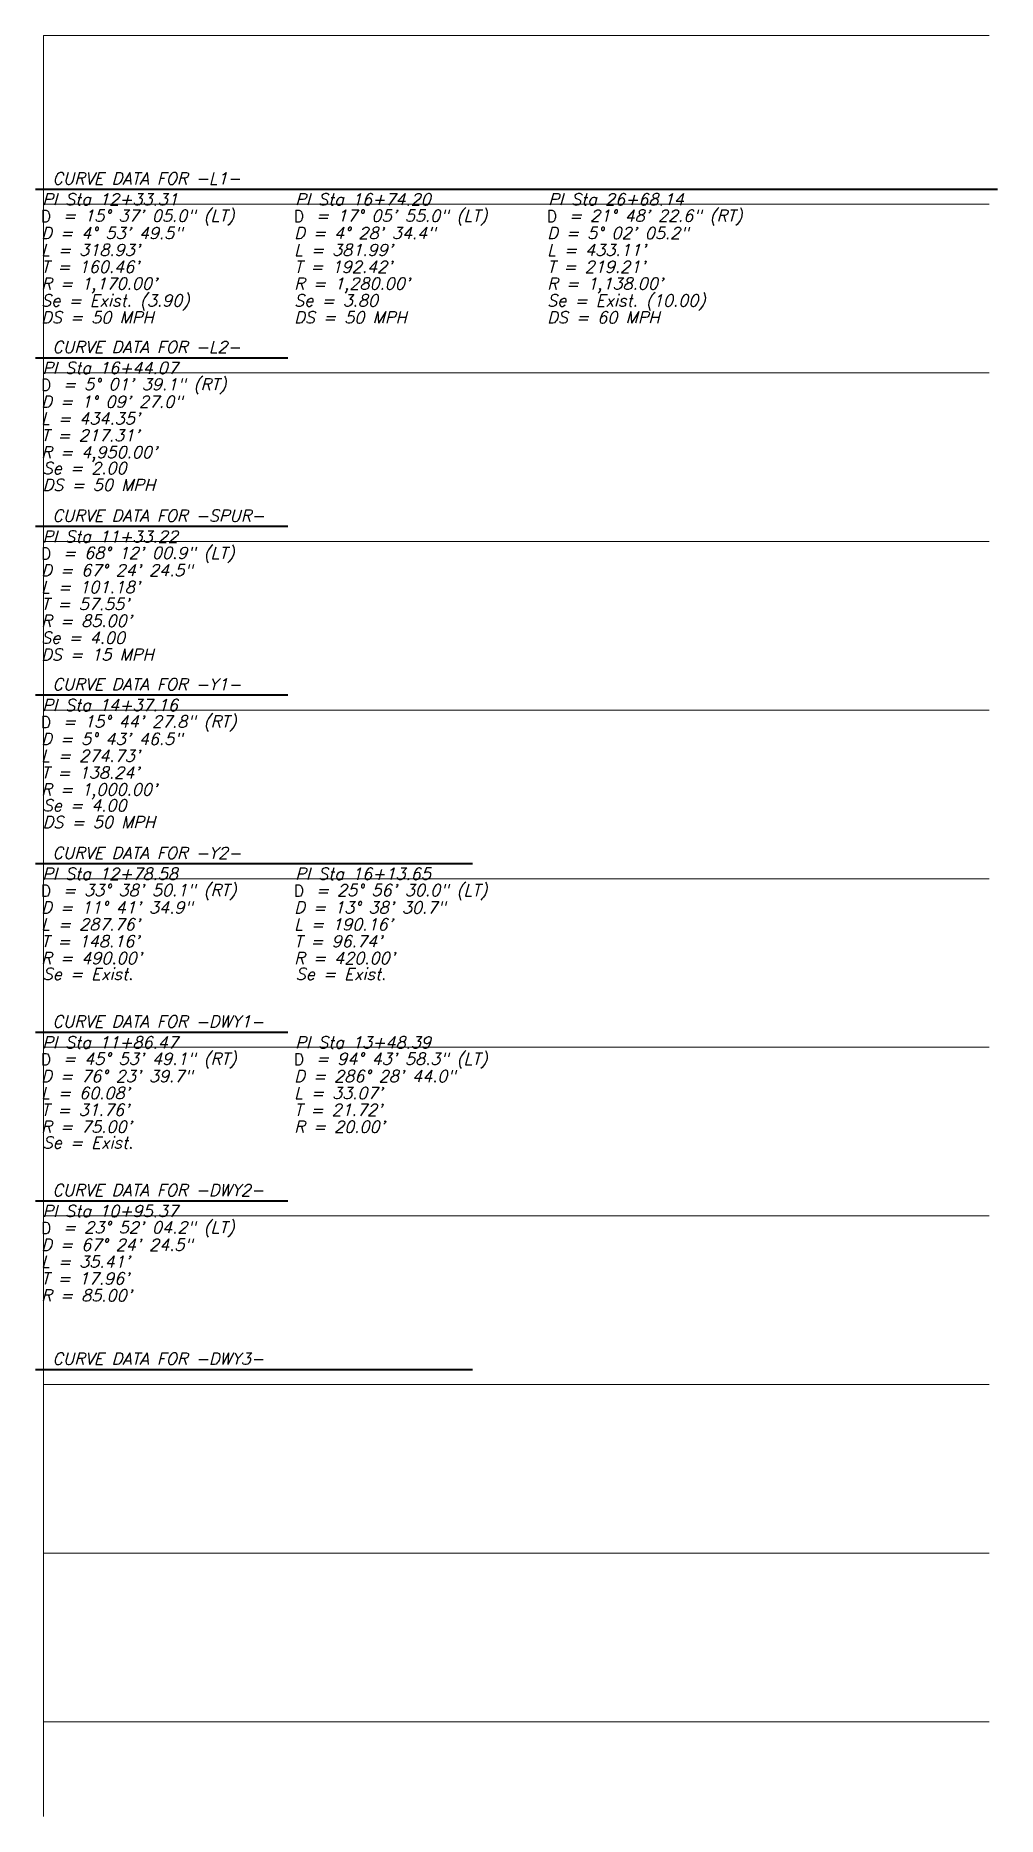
# Model space of a CAD drawing. Extents: x 2081963 to 2085386, y 738291 to 742228.
# Drawn here: x 2084816 to 2085386, y 738291 to 739347 of the extents above; entities that cross this region are included whole.
import ezdxf

# ---------------------------------------------------------------- set-up
doc = ezdxf.new("R2010")
doc.units = 0
doc.header["$MEASUREMENT"] = 0
doc.layers.add('Prop Horizontal Alignment Curve and Spiral Data', color=2, linetype='Continuous', lineweight=40)
doc.layers.add('Scratch_Level_0', color=7, linetype='Continuous', lineweight=0, plot=False)
doc.styles.add('Style-ITALICS', font='ITALICS.shx')
doc.styles.add('Style-STANDARD', font='STANDARD.shx')

msp = doc.modelspace()

# ---------------------------------------------------------------- texts
at = {"layer": 'Prop Horizontal Alignment Curve and Spiral Data', "linetype": 'Continuous'}
for s, style, p in [('CURVE DATA FOR -L1-', 'Style-ITALICS', (2084826, 739258.4)), ('Se = Exist. (3.90)', 'Style-ITALICS', (2084819.3, 739186)), ('Se = Exist. (10.00)', 'Style-ITALICS', (2085119.3, 739186)), ('Se = 3.80', 'Style-ITALICS', (2084969.3, 739186)), ('DS = 50 MPH', 'Style-ITALICS', (2084819.3, 739176)), ('DS = 50 MPH', 'Style-ITALICS', (2084969.3, 739176)), ('DS = 60 MPH', 'Style-ITALICS', (2085119.3, 739176)), ('CURVE DATA FOR -L2-', 'Style-ITALICS', (2084826, 739158.4)), ('Se = 2.00', 'Style-ITALICS', (2084820.2, 739086.6)), ('DS = 50 MPH', 'Style-ITALICS', (2084820.2, 739076.6)), ('CURVE DATA FOR -SPUR-', 'Style-ITALICS', (2084826, 739058.4)), ('DS = 15 MPH', 'Style-ITALICS', (2084819.3, 738976)), ('Se = 4.00', 'Style-ITALICS', (2084819.3, 738986)), ('CURVE DATA FOR -Y1-', 'Style-ITALICS', (2084826, 738958.4)), ('Se = 4.00', 'Style-ITALICS', (2084820.2, 738886.6)), ('DS = 50 MPH', 'Style-ITALICS', (2084820.2, 738876.6)), ('CURVE DATA FOR -Y2-', 'Style-ITALICS', (2084826, 738858.4)), ('Se = Exist.', 'Style-ITALICS', (2084820.2, 738786.6)), ('Se = Exist.', 'Style-ITALICS', (2084970.2, 738786.6)), ('CURVE DATA FOR -DWY1-', 'Style-ITALICS', (2084826, 738758.4)), ('PI Sta 11+86.47', 'Style-ITALICS', (2084820, 738746)), ('PI Sta 13+48.39', 'Style-ITALICS', (2084970, 738746)), ('D', 'Style-STANDARD', (2084819.3, 738736)), ('= 45%%d 53\' 49.1" (RT)', 'Style-ITALICS', (2084832.2, 738736.3)), ('D', 'Style-STANDARD', (2084969.3, 738736)), ('= 94%%d 43\' 58.3" (LT)', 'Style-ITALICS', (2084982.2, 738736.3)), ('D = 76%%d 23\' 39.7"', 'Style-ITALICS', (2084819.3, 738726)), ('D = 286%%d 28\' 44.0"', 'Style-ITALICS', (2084969.3, 738726)), ("L = 60.08'", 'Style-ITALICS', (2084819.3, 738716)), ("L = 33.07'", 'Style-ITALICS', (2084969.3, 738716)), ("T = 31.76'", 'Style-ITALICS', (2084819.3, 738706)), ("T = 21.72'", 'Style-ITALICS', (2084969.3, 738706)), ("R = 75.00'", 'Style-ITALICS', (2084819.3, 738696)), ("R = 20.00'", 'Style-ITALICS', (2084969.3, 738696)), ('Se = Exist.', 'Style-ITALICS', (2084820.2, 738686.6)), ('CURVE DATA FOR -DWY2-', 'Style-ITALICS', (2084826, 738658.4)), ('CURVE DATA FOR -DWY3-', 'Style-ITALICS', (2084826, 738558.4))]:
    msp.add_text(s, height=7, dxfattribs=dict(at, style=style)).set_placement(p)

# ---------------------------------------------------------------- blocks, each defined once
blk = doc.blocks.new('*U97')
at = {"layer": 'Prop Horizontal Alignment Curve and Spiral Data', "linetype": 'Continuous'}
for s, style, p in [('PI Sta 12+33.31', 'Style-ITALICS', (-48.207875, 21.499925)), ('D', 'Style-STANDARD', (-48.881875, 11.499925)), ('= 15%%d 37\' 05.0" (LT)', 'Style-ITALICS', (-36.031819, 11.79513)), ('D = 4%%d 53\' 49.5"', 'Style-ITALICS', (-48.881875, 1.499925)), ("L = 318.93'", 'Style-ITALICS', (-48.881875, -8.500075)), ("T = 160.46'", 'Style-ITALICS', (-48.881875, -18.500075)), ("R = 1,170.00'", 'Style-ITALICS', (-48.881875, -28.500075))]:
    blk.add_text(s, height=7, dxfattribs=dict(at, style=style)).set_placement(p)
blk = doc.blocks.new('*U98')
at = {"layer": 'Prop Horizontal Alignment Curve and Spiral Data', "linetype": 'Continuous'}
for s, style, p in [('PI Sta 16+74.20', 'Style-ITALICS', (-48.043375, 21.499925)), ('D', 'Style-STANDARD', (-48.717375, 11.499925)), ('= 17%%d 05\' 55.0" (LT)', 'Style-ITALICS', (-35.867319, 11.79513)), ('D = 4%%d 28\' 34.4"', 'Style-ITALICS', (-48.717375, 1.499925)), ("L = 381.99'", 'Style-ITALICS', (-48.717375, -8.500075)), ("T = 192.42'", 'Style-ITALICS', (-48.717375, -18.500075)), ("R = 1,280.00'", 'Style-ITALICS', (-48.717375, -28.500075))]:
    blk.add_text(s, height=7, dxfattribs=dict(at, style=style)).set_placement(p)
blk = doc.blocks.new('*U99')
at = {"layer": 'Prop Horizontal Alignment Curve and Spiral Data', "linetype": 'Continuous'}
for s, style, p in [('PI Sta 26+68.14', 'Style-ITALICS', (-49.3105, 21.499925)), ('D', 'Style-STANDARD', (-49.9845, 11.499925)), ('= 21%%d 48\' 22.6" (RT)', 'Style-ITALICS', (-37.134444, 11.79513)), ('D = 5%%d 02\' 05.2"', 'Style-ITALICS', (-49.9845, 1.499925)), ("L = 433.11'", 'Style-ITALICS', (-49.9845, -8.500075)), ("T = 219.21'", 'Style-ITALICS', (-49.9845, -18.500075)), ("R = 1,138.00'", 'Style-ITALICS', (-49.9845, -28.500075))]:
    blk.add_text(s, height=7, dxfattribs=dict(at, style=style)).set_placement(p)
blk = doc.blocks.new('*U100')
at = {"layer": 'Prop Horizontal Alignment Curve and Spiral Data', "linetype": 'Continuous'}
for s, style, p in [('PI Sta 16+44.07', 'Style-ITALICS', (-44.6805, 21.499925)), ('D', 'Style-STANDARD', (-45.3545, 11.499925)), ('= 5%%d 01\' 39.1" (RT)', 'Style-ITALICS', (-32.504444, 11.79513)), ('D = 1%%d 09\' 27.0"', 'Style-ITALICS', (-45.3545, 1.499925)), ("L = 434.35'", 'Style-ITALICS', (-45.3545, -8.500075)), ("T = 217.31'", 'Style-ITALICS', (-45.3545, -18.500075)), ("R = 4,950.00'", 'Style-ITALICS', (-45.3545, -28.500075))]:
    blk.add_text(s, height=7, dxfattribs=dict(at, style=style)).set_placement(p)
blk = doc.blocks.new('*U101')
at = {"layer": 'Prop Horizontal Alignment Curve and Spiral Data', "linetype": 'Continuous'}
for s, style, p in [('PI Sta 11+33.22', 'Style-ITALICS', (-47.986875, 21.499925)), ('D', 'Style-STANDARD', (-48.660875, 11.499925)), ('= 68%%d 12\' 00.9" (LT)', 'Style-ITALICS', (-35.810819, 11.79513)), ('D = 67%%d 24\' 24.5"', 'Style-ITALICS', (-48.660875, 1.499925)), ("L = 101.18'", 'Style-ITALICS', (-48.660875, -8.500075)), ("T = 57.55'", 'Style-ITALICS', (-48.660875, -18.500075)), ("R = 85.00'", 'Style-ITALICS', (-48.660875, -28.500075))]:
    blk.add_text(s, height=7, dxfattribs=dict(at, style=style)).set_placement(p)
blk = doc.blocks.new('*U102')
at = {"layer": 'Prop Horizontal Alignment Curve and Spiral Data', "linetype": 'Continuous'}
for s, style, p in [('PI Sta 14+37.16', 'Style-ITALICS', (-48.70475, 21.499925)), ('D', 'Style-STANDARD', (-49.37875, 11.499925)), ('= 15%%d 44\' 27.8" (RT)', 'Style-ITALICS', (-36.528694, 11.79513)), ('D = 5%%d 43\' 46.5"', 'Style-ITALICS', (-49.37875, 1.499925)), ("L = 274.73'", 'Style-ITALICS', (-49.37875, -8.500075)), ("T = 138.24'", 'Style-ITALICS', (-49.37875, -18.500075)), ("R = 1,000.00'", 'Style-ITALICS', (-49.37875, -28.500075))]:
    blk.add_text(s, height=7, dxfattribs=dict(at, style=style)).set_placement(p)
blk = doc.blocks.new('*U103')
at = {"layer": 'Prop Horizontal Alignment Curve and Spiral Data', "linetype": 'Continuous'}
for s, style, p in [('PI Sta 12+78.58', 'Style-ITALICS', (-49.804875, 21.499925)), ('D', 'Style-STANDARD', (-50.478875, 11.499925)), ('= 33%%d 38\' 50.1" (RT)', 'Style-ITALICS', (-37.628819, 11.79513)), ('D = 11%%d 41\' 34.9"', 'Style-ITALICS', (-50.478875, 1.499925)), ("L = 287.76'", 'Style-ITALICS', (-50.478875, -8.500075)), ("T = 148.16'", 'Style-ITALICS', (-50.478875, -18.500075)), ("R = 490.00'", 'Style-ITALICS', (-50.478875, -28.500075))]:
    blk.add_text(s, height=7, dxfattribs=dict(at, style=style)).set_placement(p)
blk = doc.blocks.new('*U104')
at = {"layer": 'Prop Horizontal Alignment Curve and Spiral Data', "linetype": 'Continuous'}
for s, style, p in [('PI Sta 16+13.65', 'Style-ITALICS', (-50.136, 21.499925)), ('D', 'Style-STANDARD', (-50.81, 11.499925)), ('= 25%%d 56\' 30.0" (LT)', 'Style-ITALICS', (-37.959944, 11.79513)), ('D = 13%%d 38\' 30.7"', 'Style-ITALICS', (-50.81, 1.499925)), ("L = 190.16'", 'Style-ITALICS', (-50.81, -8.500075)), ("T = 96.74'", 'Style-ITALICS', (-50.81, -18.500075)), ("R = 420.00'", 'Style-ITALICS', (-50.81, -28.500075))]:
    blk.add_text(s, height=7, dxfattribs=dict(at, style=style)).set_placement(p)
blk = doc.blocks.new('*U105')
at = {"layer": 'Prop Horizontal Alignment Curve and Spiral Data', "linetype": 'Continuous'}
for s, style, p in [('PI Sta 10+95.37', 'Style-ITALICS', (-50.466625, 21.499925)), ('D', 'Style-STANDARD', (-51.140625, 11.499925)), ('= 23%%d 52\' 04.2" (LT)', 'Style-ITALICS', (-38.290569, 11.79513)), ('D = 67%%d 24\' 24.5"', 'Style-ITALICS', (-51.140625, 1.499925)), ("L = 35.41'", 'Style-ITALICS', (-51.140625, -8.500075)), ("T = 17.96'", 'Style-ITALICS', (-51.140625, -18.500075)), ("R = 85.00'", 'Style-ITALICS', (-51.140625, -28.500075))]:
    blk.add_text(s, height=7, dxfattribs=dict(at, style=style)).set_placement(p)

# ---------------------------------------------------------------- linework, layer by layer
at = {"layer": 'Prop Horizontal Alignment Curve and Spiral Data', "linetype": 'Continuous'}
for p, q in [((2084816, 739255.6), (2085386.3, 739255.6)), ((2084816, 739155.6), (2084965.6, 739155.6)), ((2084816, 739055.6), (2084965.6, 739055.6)), ((2084816, 738955.6), (2084965.6, 738955.6)), ((2084816, 738855.6), (2085075, 738855.6)), ((2084816, 738755.6), (2084965.6, 738755.6)), ((2084816, 738655.6), (2084965.6, 738655.6)), ((2084816, 738555.6), (2085075, 738555.6))]:
    msp.add_line(p, q, dxfattribs=at)
at = {"layer": 'Scratch_Level_0'}
for p, q in [((2084820.8, 739346.6), (2084820.8, 738290.5)), ((2084820.8, 739346.6), (2085381.4, 739346.6)), ((2084820.8, 739246.6), (2085381.4, 739246.6)), ((2084820.8, 739246.6), (2085381.4, 739246.6)), ((2084820.8, 739146.6), (2085381.4, 739146.6)), ((2084820.8, 739046.6), (2085381.4, 739046.6)), ((2084820.8, 738946.6), (2085381.4, 738946.6)), ((2084820.8, 738846.6), (2085381.4, 738846.6)), ((2084820.8, 738746.6), (2085381.4, 738746.6)), ((2084820.8, 738646.6), (2085381.4, 738646.6)), ((2084820.8, 738546.6), (2085381.4, 738546.6)), ((2084820.8, 738446.6), (2085381.4, 738446.6)), ((2084820.8, 738346.6), (2085381.4, 738346.6))]:
    msp.add_line(p, q, dxfattribs=at)

# ---------------------------------------------------------------- block references
at = {"layer": 'Prop Horizontal Alignment Curve and Spiral Data', "linetype": 'Continuous'}
for name, p in [('*U97', (2084868.2, 739224.5)), ('*U98', (2085018, 739224.5)), ('*U99', (2085169.3, 739224.5)), ('*U100', (2084864.7, 739124.5)), ('*U101', (2084868, 739024.5)), ('*U102', (2084868.7, 738924.5)), ('*U103', (2084869.8, 738824.5)), ('*U104', (2085020.1, 738824.5)), ('*U105', (2084870.5, 738624.5))]:
    msp.add_blockref(name, p, dxfattribs=at)

msp.set_redraw_order([(e.dxf.handle, doc.entitydb.next_handle()) for e in msp.query("TEXT MTEXT ATTDEF DIMENSION ARC_DIMENSION")])  # texts and dimensions are drawn at this point

doc.saveas('drawing.dxf')
